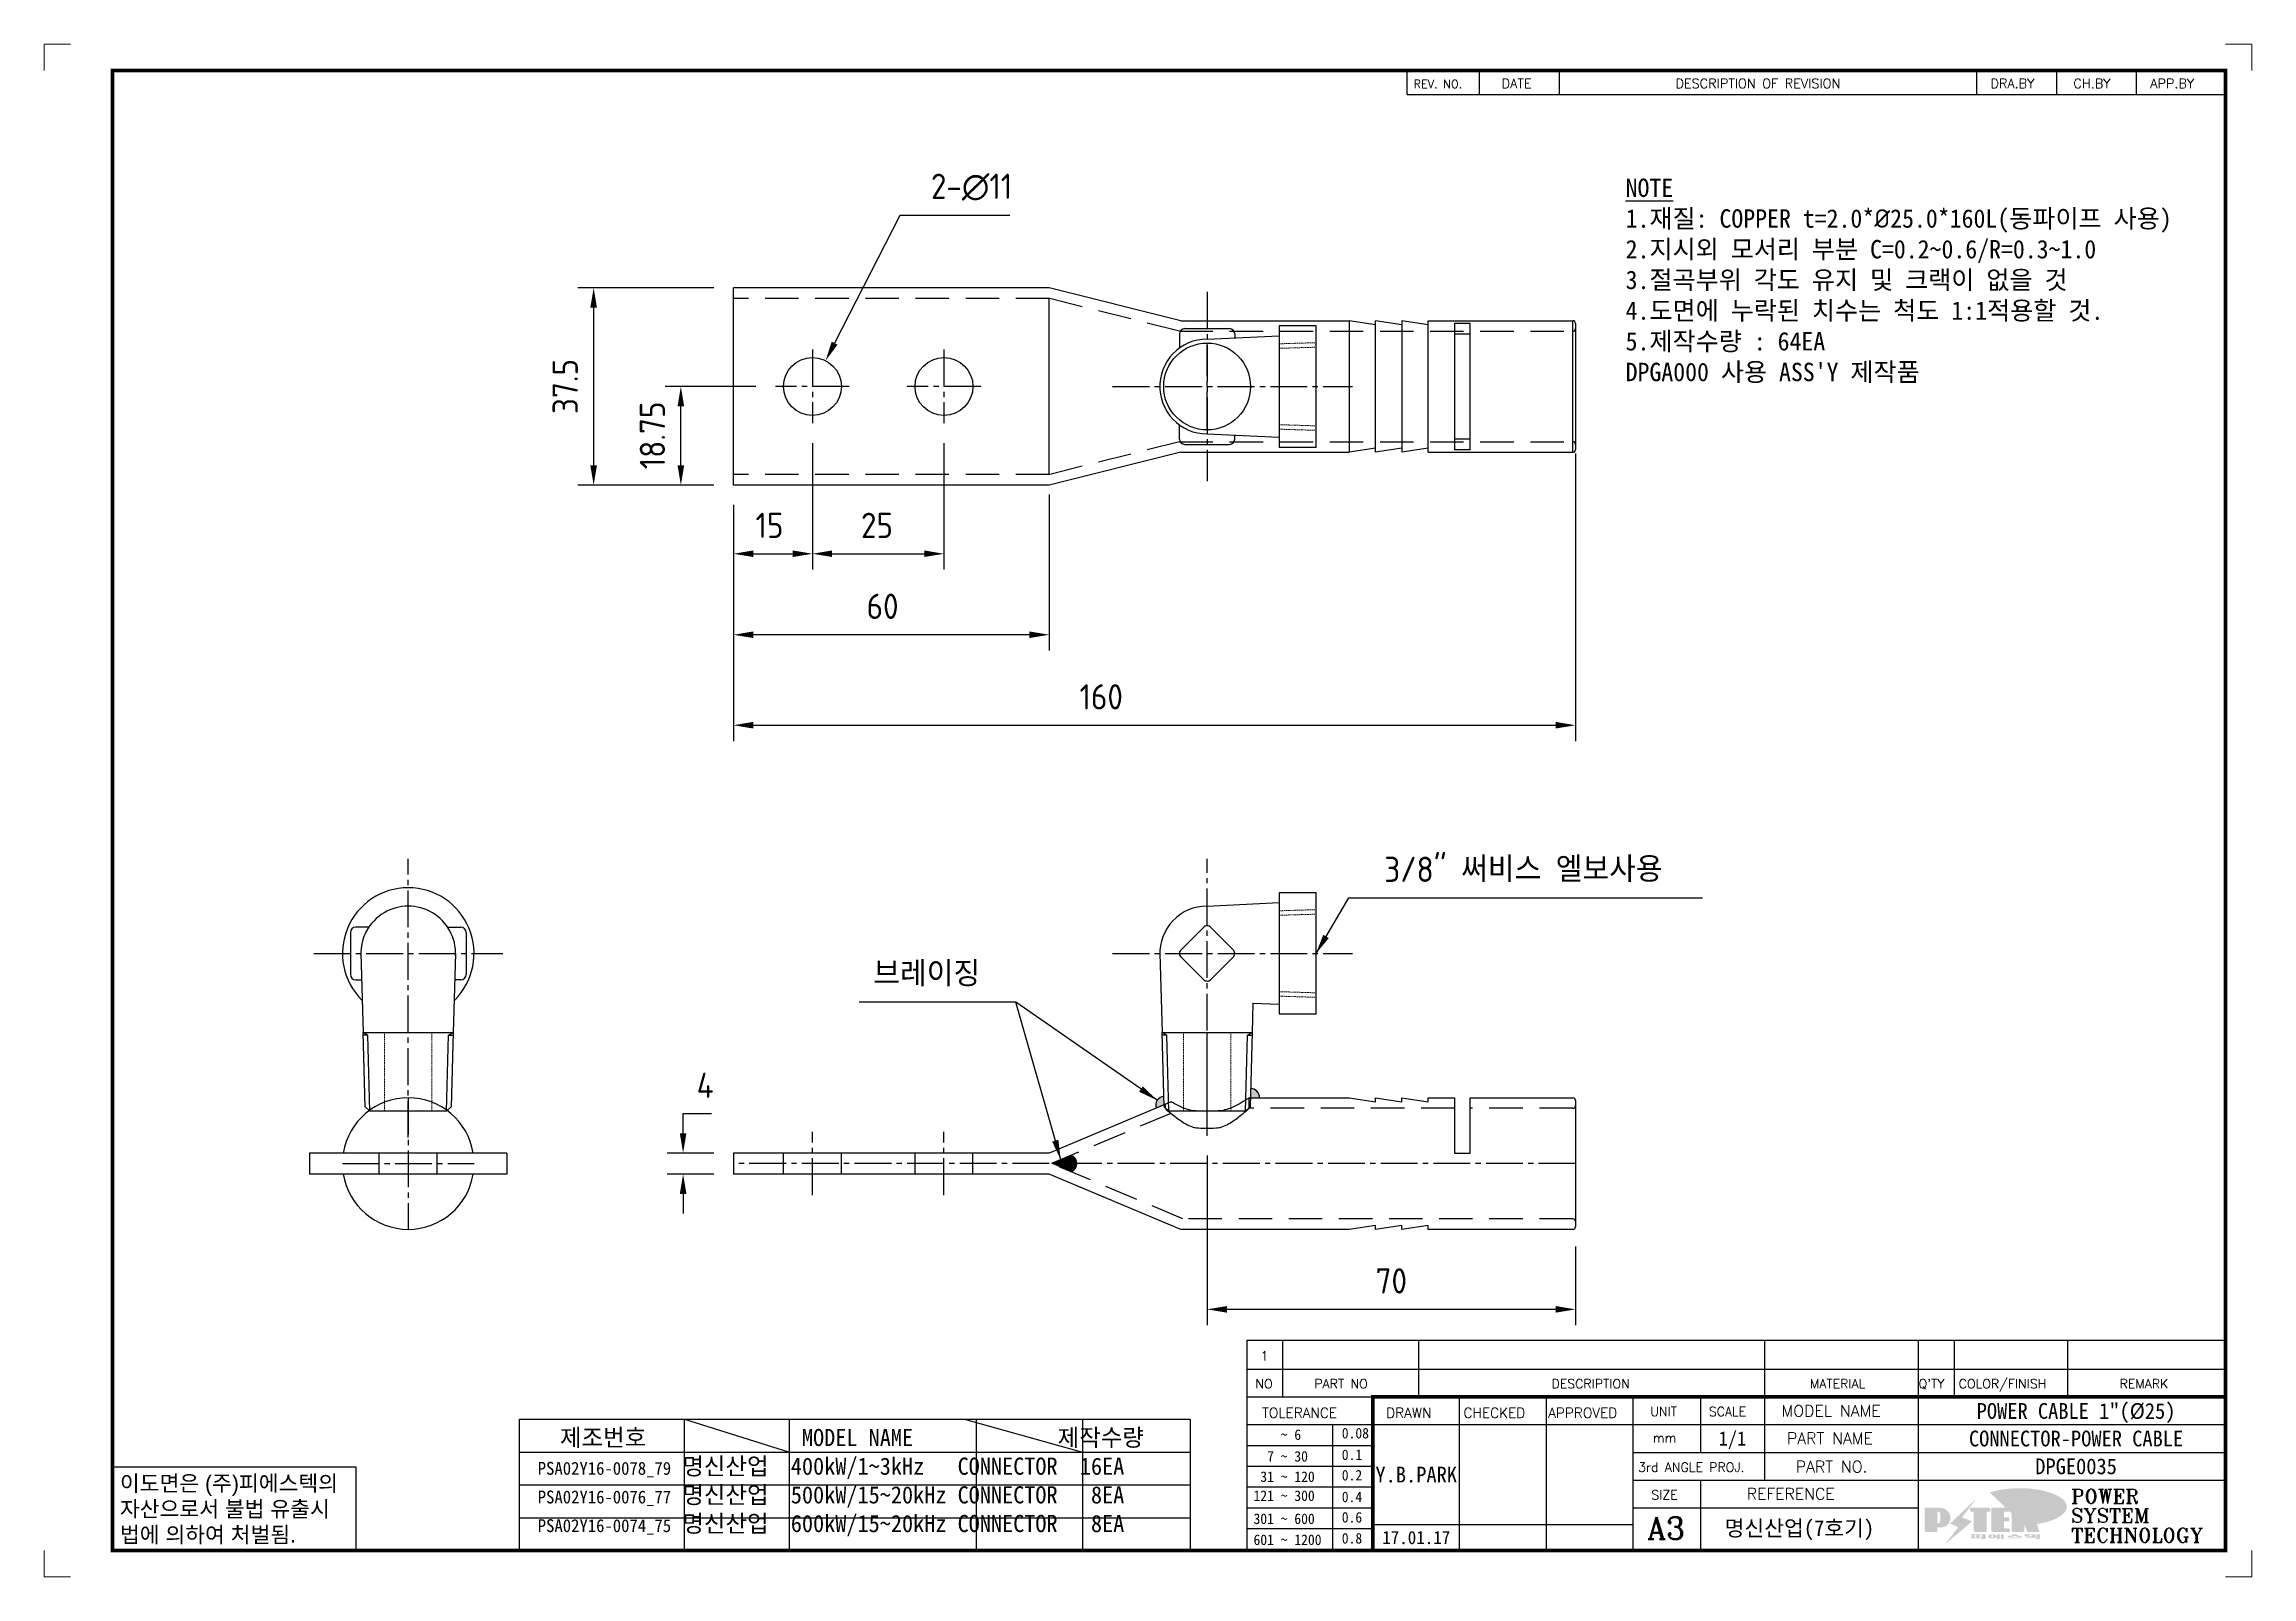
# Model space of a CAD drawing. Header units: millimetres. Extents: x 2584 to 14522, y 0 to 1456.
# Drawn here: x 6886.5 to 7306, y 377.6 to 668.9 of the extents above; entities that cross this region are included whole.
import ezdxf
from ezdxf.enums import TextEntityAlignment as Align

# ---------------------------------------------------------------- set-up
doc = ezdxf.new("R2010")
doc.units = ezdxf.units.MM
for name, pattern in [('CENTER', [50.8, 31.75, -6.35, 6.35, -6.35]), ('CENTER1', [10, 7, -1, 1, -1]), ('HIDDEN', [9.525, 6.35, -3.175]), ('HIDDEN2', [0.1875, 0.125, -0.0625]), ('HIDDENX2', [19.05, 12.7, -6.35])]:
    doc.linetypes.add(name, pattern=pattern)
for name, color, linetype in [('______', 7, 'Continuous'), ('CENTER', 1, 'CENTER'), ('FORMAT-1', 7, 'Continuous'), ('line', 3, 'Continuous'), ('THIN', 3, 'Continuous')]:
    doc.layers.add(name, color=color, linetype=linetype)
doc.styles.add('h1', font='')
doc.styles.add('HAN', font='')
doc.styles.add('RC', font='ROMANC.SHX')
doc.styles.add('ROMANT', font='romant')
doc.styles.add('RT', font='ROMANT.SHX', dxfattribs={"oblique": 15})
doc.styles.get("Standard").update_dxf_attribs({"font": 'ISOCP.SHX', "bigfont": 'WHGTXT.SHX'})
doc.styles.get('h1').set_extended_font_data('New Gulim')
doc.styles.get('HAN').set_extended_font_data('GulimChe')
doc.dimstyles.new('PS-1.5', dxfattribs={"dimscale": 1.5, "dimtxt": 3.2, "dimasz": 2.5, "dimexe": 2, "dimexo": 2.5, "dimgap": 2, "dimtad": 1, "dimtoh": 1, "dimrnd": 0.05, "dimzin": 12, "dimdsep": 46, "dimtxsty": 'Standard', "dimcen": 0, "dimclrt": 2, "dimazin": 3, "dimtfac": 1, "dimtofl": 0, "dimtmove": 0, "dimatfit": 3, "dimfxl": 0, "dimtolj": 1, "dimtzin": 0, "dimarcsym": 0})

msp = doc.modelspace()

# ---------------------------------------------------------------- texts
at = {"color": 2, "insert": (7187.027, 643.397, 0), "char_height": 3.5, "attachment_point": 1, "style": 'HAN'}
msp.add_mtext_dynamic_manual_height_columns("{\\LNOTE\\P}1.재질: COPPER t=2.0*{\\fISOCPEUR|b0|i0|c0|p34;%%C}25.0*160L(동파이프 사용)\\P2.지시외 모서리 부분 C=0.2~0.6/R=0.3~1.0\\P3.절곡부위 각도 유지 및 크랙이 없을 것\\P4.도면에 누락된 치수는 척도 1:1적용할 것.\\P{\\C1;5.제작수량 : 64EA\\PDPGA000 사용 ASS'Y 제작품}", width=119.60875, gutter_width=769.295, heights=[0], dxfattribs=at)
at = {"color": 2, "char_height": 4.8}
for s, insert, attachment_point in [('\\A1;3/8" 써비스 엘보사용', (7141.166, 509.715, 0.145), 7), ('브레이징', (7064.378, 489.869, 0.145), 9)]:
    msp.add_mtext(s, dxfattribs=dict(at, insert=insert, attachment_point=attachment_point))
at = {"color": 6, "insert": (6980.311, 405.763, 0), "char_height": 3.26844, "attachment_point": 1, "style": 'HAN'}
msp.add_mtext_dynamic_manual_height_columns('  제조번호              MODEL NAME             제작수량\\P{\\H0.75x;PSA02Y16-0078_79} 명신산업  400kW/1~3kHz   CONNECTOR  {\\C1;16EA\\H0.75x;\\C6;\\PPSA02Y16-0076_77} 명신산업  500kW/15~20kHz CONNECTOR   {\\C1;8EA}\\P{\\H0.75x;PSA02Y16-0074_75} 명신산업  600kW/15~20kHz CONNECTOR   {\\C1;8EA}', width=549.27477, gutter_width=769.295, heights=[0], dxfattribs=at)

# ---------------------------------------------------------------- blocks, each defined once
blk = doc.blocks.new('*D209')
at = {"color": 0, "lineweight": -2}
for p, q in [((7032.5, 593.13), (7032.5, 569.09)), ((7017.5, 581.38), (7017.5, 569.09)), ((7021.25, 572.09), (7028.75, 572.09))]:
    blk.add_line(p, q, dxfattribs=at)
at = {"color": 0}
for points in [[(7021.25, 572.72), (7021.25, 571.47), (7017.5, 572.09)], [(7028.75, 572.72), (7028.75, 571.47), (7032.5, 572.09)]]:
    blk.add_solid(points, dxfattribs=at)
at = {"layer": 'Defpoints', "color": 0}
for p in [(7032.5, 596.88), (7017.5, 585.13), (7032.5, 572.09)]:
    blk.add_point(p, dxfattribs=at)
at = {"color": 2, "insert": (7021.7, 579.89), "char_height": 4.8, "attachment_point": 1}
blk.add_mtext('\\A1;15', dxfattribs=at)
blk = doc.blocks.new('*D210')
at = {"color": 0, "lineweight": -2}
for p, q in [((7032.5, 593.13), (7032.5, 569.09)), ((7057.5, 593.13), (7057.5, 569.09)), ((7036.25, 572.09), (7053.75, 572.09))]:
    blk.add_line(p, q, dxfattribs=at)
at = {"color": 0}
for points in [[(7036.25, 572.72), (7036.25, 571.47), (7032.5, 572.09)], [(7053.75, 572.72), (7053.75, 571.47), (7057.5, 572.09)]]:
    blk.add_solid(points, dxfattribs=at)
at = {"layer": 'Defpoints', "color": 0}
for p in [(7032.5, 596.88), (7057.5, 596.88), (7057.5, 572.09)]:
    blk.add_point(p, dxfattribs=at)
at = {"color": 2, "insert": (7041.73, 579.89), "char_height": 4.8, "attachment_point": 1}
blk.add_mtext('\\A1;25', dxfattribs=at)
blk = doc.blocks.new('*D211')
at = {"color": 0, "lineweight": -2}
for p, q in [((7077.5, 583.38), (7077.5, 553.7)), ((7017.5, 581.38), (7017.5, 553.7)), ((7073.75, 556.7), (7021.25, 556.7))]:
    blk.add_line(p, q, dxfattribs=at)
at = {"color": 0}
for points in [[(7021.25, 557.32), (7021.25, 556.07), (7017.5, 556.7)], [(7073.75, 557.32), (7073.75, 556.07), (7077.5, 556.7)]]:
    blk.add_solid(points, dxfattribs=at)
at = {"layer": 'Defpoints', "color": 0}
for p in [(7017.5, 585.13), (7077.5, 587.13), (7017.5, 556.7)]:
    blk.add_point(p, dxfattribs=at)
at = {"color": 2, "insert": (7042.8, 564.5), "char_height": 4.8, "attachment_point": 1}
blk.add_mtext('\\A1;60', dxfattribs=at)
blk = doc.blocks.new('*D212')
at = {"color": 0, "lineweight": -2}
for p, q in [((7021.75, 603.88), (7004.5, 603.88)), ((7007.5, 588.88), (7007.5, 600.13)), ((7013.75, 585.13), (7004.5, 585.13))]:
    blk.add_line(p, q, dxfattribs=at)
at = {"color": 0}
for points in [[(7006.88, 600.13), (7008.13, 600.13), (7007.5, 603.88)], [(7006.88, 588.88), (7008.13, 588.88), (7007.5, 585.13)]]:
    blk.add_solid(points, dxfattribs=at)
at = {"layer": 'Defpoints', "color": 0}
for p in [(7007.5, 603.88), (7025.5, 603.88), (7017.5, 585.13)]:
    blk.add_point(p, dxfattribs=at)
at = {"color": 2, "insert": (6999.7, 588.17), "char_height": 4.8, "attachment_point": 1, "rotation": 90}
blk.add_mtext('\\A1;18.75', dxfattribs=at)
blk = doc.blocks.new('*D213')
at = {"color": 0, "lineweight": -2}
for p, q in [((7177.5, 591.13), (7177.5, 536.5)), ((7017.5, 581.38), (7017.5, 536.5)), ((7021.25, 539.5), (7173.75, 539.5))]:
    blk.add_line(p, q, dxfattribs=at)
at = {"color": 0}
for points in [[(7021.25, 540.13), (7021.25, 538.88), (7017.5, 539.5)], [(7173.75, 540.13), (7173.75, 538.88), (7177.5, 539.5)]]:
    blk.add_solid(points, dxfattribs=at)
at = {"layer": 'Defpoints', "color": 0}
for p in [(7177.5, 594.88), (7017.5, 585.13), (7177.5, 539.5)]:
    blk.add_point(p, dxfattribs=at)
at = {"color": 2, "insert": (7083.27, 547.3), "char_height": 4.8, "attachment_point": 1}
blk.add_mtext('\\A1;160', dxfattribs=at)
blk = doc.blocks.new('*D233')
at = {"color": 0, "lineweight": -2}
for p, q in [((7049.11, 636.37), (7036.71, 612.12)), ((7070, 636.37), (7049.11, 636.37))]:
    blk.add_line(p, q, dxfattribs=at)
at = {"color": 0}
blk.add_solid([(7036.16, 612.4), (7037.27, 611.83), (7035.01, 608.78)], dxfattribs=at)
at = {"layer": 'Defpoints', "color": 0}
for p in [(7035.01, 608.78, 0.12), (7030, 598.98, 0.17)]:
    blk.add_point(p, dxfattribs=at)
at = {"color": 2, "insert": (7062.74, 641.77), "char_height": 4.8, "attachment_point": 5}
blk.add_mtext('\\A1;2-∅11', dxfattribs=at)
blk = doc.blocks.new('A$C6DE16E48')
at = {"color": 1, "linetype": 'CENTER1'}
for p, q in [((0, -4.66), (0, 47.97)), ((-17.97, 30), (27.62, 30))]:
    blk.add_line(p, q, dxfattribs=at)
at = {"color": 2, "linetype": 'HIDDEN2', "lineweight": 0}
for p, q in [((20.69, 38.33), (13.69, 38.11)), ((20.69, 37.47), (13.69, 37.26)), ((20.69, 22.52), (13.69, 22.74)), ((20.69, 21.67), (13.69, 21.89)), ((-4.5, 0), (-4.5, 15)), ((4.5, 0), (4.5, 15))]:
    blk.add_line(p, q, dxfattribs=at)
at = {"layer": '______', "color": 30}
for p, q in [((0, 39), (13.69, 39.66)), ((-9, 30), (-8.54, 15)), ((8.71, 20.58), (8.54, 15)), ((8.71, 20.58), (13.69, 20.34)), ((-8.54, 15), (8.54, 15)), ((-7.67, 14.5), (-8.52, 14.5)), ((7.67, 14.5), (8.52, 14.5))]:
    blk.add_line(p, q, dxfattribs=at)
blk.add_lwpolyline([(20.69, 18.5), (20.69, 41.5), (13.69, 41.5), (13.69, 18.5)], close=True, dxfattribs=at)
blk.add_lwpolyline([(4.95, 30.71), (0.71, 34.95, 0.414214), (-0.71, 34.95), (-4.95, 30.71, 0.414214), (-4.95, 29.29), (-0.71, 25.05, 0.414214), (0.71, 25.05), (4.95, 29.29, 0.414214)], format="xyb", close=True, dxfattribs=at)
blk.add_lwpolyline([(8.54, 15), (8.16, 0.88), (7.28, 0), (-7.28, 0), (-8.16, 0.88), (-8.54, 15)], dxfattribs=at)
blk.add_arc((0, 30), 9, 90, 182.2974, dxfattribs=at)
at = {"layer": 'CENTER'}
blk.add_line((0, -0.27), (0, 15), dxfattribs=at)
at = {"layer": 'THIN'}
for points in [[(-7.28, 0), (-7.67, 14.5), (-8.54, 15)], [(7.28, 0), (7.67, 14.5), (8.54, 15)]]:
    blk.add_lwpolyline(points, dxfattribs=at)
blk = doc.blocks.new('A$C4E333BA4')
at = {"color": 1, "linetype": 'CENTER1'}
for p, q in [((0, 17.97), (0, -17.97)), ((-17.97, 0), (27.64, 0))]:
    blk.add_line(p, q, dxfattribs=at)
at = {"color": 2, "linetype": 'HIDDEN2', "lineweight": 0}
for p, q in [((20.69, 8.33), (13.69, 8.11)), ((20.69, 7.47), (13.69, 7.26)), ((20.69, -7.48), (13.69, -7.26)), ((20.69, -8.33), (13.69, -8.11))]:
    blk.add_line(p, q, dxfattribs=at)
at = {"layer": '______', "color": 30}
for p, q in [((-5.24, 10), (-5.24, 7.32)), ((-4.24, 11), (4.24, 11)), ((0, 9), (13.69, 9.66)), ((5.24, 10), (5.24, 9.25)), ((-5.24, -10), (-5.24, -7.32)), ((-4.24, -11), (4.24, -11)), ((0, -9), (13.69, -9.66)), ((5.24, -10), (5.24, -9.25))]:
    blk.add_line(p, q, dxfattribs=at)
blk.add_lwpolyline([(20.69, -11.5), (20.69, 11.5), (13.69, 11.5), (13.69, -11.5)], close=True, dxfattribs=at)
for centre, radius, start, end in [((0, 0), 9, 90, 182.2974), ((-4.24, 10), 1, 90, 180), ((4.24, 10), 1, 0, 90), ((0, 0), 9, 177.7026, 270), ((-4.24, -10), 1, 180, 270), ((4.24, -10), 1, 270, 0)]:
    blk.add_arc(centre, radius, start, end, dxfattribs=at)
blk = doc.blocks.new('A$C09921F27')
at = {"color": 1, "linetype": 'CENTER1'}
for p, q in [((0, -5), (0, 47.97)), ((-17.97, 30), (17.97, 30))]:
    blk.add_line(p, q, dxfattribs=at)
at = {"color": 2, "linetype": 'HIDDEN2', "lineweight": 0}
for p, q in [((-4.5, 0), (-4.5, 15)), ((4.5, 0), (4.5, 15))]:
    blk.add_line(p, q, dxfattribs=at)
at = {"layer": '______', "color": 30}
for p, q in [((-11, 34), (-11, 26)), ((-7.48, 35), (-10, 35)), ((7.48, 35), (10, 35)), ((11, 34), (11, 26)), ((-9, 30), (-8.54, 15)), ((9, 30), (8.54, 15)), ((-10, 25), (-8.9, 25)), ((10, 25), (8.9, 25)), ((-8.54, 15), (8.54, 15)), ((-7.67, 14.5), (-8.52, 14.5)), ((7.67, 14.5), (8.52, 14.5))]:
    blk.add_line(p, q, dxfattribs=at)
blk.add_lwpolyline([(8.54, 15), (8.16, 0.88), (7.28, 0), (-7.28, 0), (-8.16, 0.88), (-8.54, 15)], dxfattribs=at)
for centre, radius, start, end in [((0, 30), 12.5, 314.8938, 225.1062), ((0, 30), 9, 357.7026, 182.2974), ((-10, 34), 1, 90, 180), ((10, 34), 1, 0, 90), ((-10, 26), 1, 180, 270), ((10, 26), 1, 270, 0)]:
    blk.add_arc(centre, radius, start, end, dxfattribs=at)
at = {"layer": 'THIN'}
for points in [[(-7.28, 0), (-7.67, 14.5), (-8.54, 15)], [(7.28, 0), (7.67, 14.5), (8.54, 15)]]:
    blk.add_lwpolyline(points, dxfattribs=at)
blk = doc.blocks.new('*D234')
at = {"color": 0, "lineweight": -2}
for p, q in [((7013.75, 622.63), (6987.93, 622.63)), ((6990.93, 618.88), (6990.93, 588.88)), ((7013.75, 585.13), (6987.93, 585.13))]:
    blk.add_line(p, q, dxfattribs=at)
at = {"color": 0}
for points in [[(6990.31, 618.88), (6991.56, 618.88), (6990.93, 622.63)], [(6990.31, 588.88), (6991.56, 588.88), (6990.93, 585.13)]]:
    blk.add_solid(points, dxfattribs=at)
at = {"layer": 'Defpoints', "color": 0}
for p in [(7017.5, 622.63, 0.15), (6990.93, 585.13), (7017.5, 585.13, 0.15)]:
    blk.add_point(p, dxfattribs=at)
at = {"color": 2, "insert": (6985.53, 603.88), "char_height": 4.8, "attachment_point": 5, "rotation": 90}
blk.add_mtext('\\A1;37.5', dxfattribs=at)
blk = doc.blocks.new('no3')
at = {"color": 180}
for p, q in [((0, 5.5), (0, 0)), ((0, 5.5), (186, 5.5)), ((6.79, 5.5), (6.79, 0)), ((32.74, 0.11), (32.74, 5.5)), ((98.4, 5.5), (98.4, 0)), ((127.61, 5.5), (127.61, 0)), ((134.43, 5.5), (134.43, 0)), ((155.98, 5.5), (155.98, 0))]:
    blk.add_line(p, q, dxfattribs=at)
at = {"color": 2, "style": 'HAN'}
for tag, p in [('PART-NO', (19.76, 2.75)), ('MATERIAL', (111.38, 2.75)), ("Q'TY", (131.02, 2.75)), ('COLOR/FINISH', (145.2, 2.75)), ('REMARK', (170.76, 2.75))]:
    blk.add_attdef(tag, text='', height=2.9, dxfattribs=at).set_placement(p, align=Align.MIDDLE_CENTER)
blk.add_attdef('DESCRIPTION', text='', height=2.9, dxfattribs=at).set_placement((34.51, 2.75), align=Align.MIDDLE_LEFT)
at = {"color": 2, "style": 'RT', "oblique": 15}
blk.add_attdef('NO', text='', height=1.74, dxfattribs=at).set_placement((3.38, 2.51), align=Align.MIDDLE_CENTER)
blk = doc.blocks.new('t3')
for p, q in [((0, 15.88), (46.25, 15.88)), ((0, 15.88), (0, 0)), ((46.25, 15.88), (46.25, 0)), ((0, 0), (46.25, 0))]:
    blk.add_line(p, q)
at = {"color": 1, "style": 'h1'}
for s, p in [('이도면은 (주)피에스텍의', (1.4, 11.29)), ('자산으로서 불법 유출시', (1.4, 6.41)), ('법에 의하여 처벌됨.', (1.4, 1.52))]:
    blk.add_text(s, height=3, dxfattribs=at).set_placement(p)
blk = doc.blocks.new('new LOGO')
at = {"layer": 'line'}
h = blk.add_hatch(color=1, dxfattribs=at)
h.paths.add_polyline_path([(41.5, 16.4), (54.3, 16.4, 1), (54.3, 82.9), (0, 82.9), (0, -0.1), (41.5, -0.1)])
h.paths.add_polyline_path([(41.5, 27.9), (41.5, 71.9), (43.6, 71.9, -0.414214), (54.6, 60.9), (54.6, 38.9, -0.414214), (43.6, 27.9)], flags=16)
h.paths.add_polyline_path([(214.7, 71.9), (227.5, 71.9), (227.5, 82.9), (159.7, 82.9), (159.7, 71.9), (172.5, 71.9), (172.5, -0.1), (214.7, -0.1)])
h.paths.add_polyline_path([(276, 37.4), (294.8, 37.4), (294.8, 49.1), (276, 49.1), (276, 71.9), (294.8, 71.9), (294.8, 82.9), (234.5, 82.9), (234.5, -0.1), (297, -0.1), (297, 10.9), (276, 10.9)])
h.paths.add_polyline_path([(347.2, 35.2), (359.7, -0.1), (400.5, -0.1), (379.6, 66.8), (399.7, 82.9), (380.6, 82.9), (347.2, 61.6), (347.2, 82.9), (305.5, 82.9), (305.5, -0.1), (347.2, -0.1)])
h = blk.add_hatch(color=250, dxfattribs=at)
h.paths.add_polyline_path([(44.5, 69.4), (46.6, 69.4, -0.129793), (52, 68, 0.221832), (43.6, 71.9), (41.5, 71.9), (41.5, 27.9), (43.6, 27.9, 0.02048), (44.5, 28)], flags=17)
h.paths.add_polyline_path([(44.5, 13.9), (57.3, 13.9, 0.72362), (77.1, 73.9, -0.679777), (54.3, 16.4), (41.5, 16.4), (41.5, -0.1), (3, -0.1), (3, -2.6), (44.5, -2.6)])
h.paths.add_polyline_path([(117.9, 14.2), (71.5, -44.4), (77.1, -39.6), (120.8, 15.6), (92, 28.9), (173.3, 106), (177.5, 111.4), (89.1, 27.6)])
h.paths.add_polyline_path([(162.7, 71.9), (162.7, 69.4), (172.5, 69.4), (172.5, 71.9)], flags=17)
h.paths.add_polyline_path([(217.7, 69.4), (230.5, 69.4), (230.5, 80.4), (227.5, 80.4), (227.5, 71.9), (214.7, 71.9), (214.7, -0.1), (175.5, -0.1), (175.5, -2.6), (217.7, -2.6)])
h.paths.add_polyline_path([(297.8, 46.6), (294.8, 46.6), (294.8, 37.4), (276, 37.4), (276, 10.9), (279, 10.9), (279, 34.9), (297.8, 34.9)])
h.paths.add_polyline_path([(300, 8.4), (297, 8.4), (297, -0.1), (237.5, -0.1), (237.5, -2.6), (300, -2.6)])
h.paths.add_polyline_path([(297.8, 80.4), (294.8, 80.4), (294.8, 71.9), (276, 71.9), (276, 49.1), (279, 49.1), (279, 69.4), (297.8, 69.4)])
h.paths.add_polyline_path([(350.2, 80.4), (347.2, 80.4), (347.2, 61.6), (350.2, 63.5)])
h.paths.add_polyline_path([(350.2, 26.7), (347.2, 35.2), (347.2, -0.1), (308.5, -0.1), (308.5, -2.6), (350.2, -2.6)])
h.paths.add_polyline_path([(402.7, 80.4), (396.5, 80.4), (379.6, 66.8), (400.5, -0.1), (361.8, -0.1), (362.7, -2.6), (403.5, -2.6), (382.6, 64.3)])
blk.add_hatch(color=5, dxfattribs=at).paths.add_polyline_path([(166.3, 35), (131, 49), (180.4, 112.7), (92, 28.9), (120.8, 15.6), (74.4, -43)])
h = blk.add_hatch(color=253, dxfattribs=at)
edge = h.paths.add_edge_path()
edge.add_ellipse((333.9, 86.4), major_axis=(-165.9, 0), ratio=0.39426, start_angle=111.51268, end_angle=334.46902)
edge.add_ellipse((314.1, 81.2), major_axis=(-153.7, 0), ratio=0.40699, start_angle=121.30662, end_angle=327.74369, ccw=False)
edge.add_line((394, 27.8), (394.7, 25.6))
h = blk.add_hatch(color=250, dxfattribs=at)
edge = h.paths.add_edge_path()
edge.add_ellipse((237.8, -17.6), major_axis=(-14.3, 0), ratio=0.526336, start_angle=192.2456, end_angle=269.07481)
edge.add_line((238.1, -10.1), (237.6, -10.1))
edge.add_ellipse((237.8, -17.6), major_axis=(-14.3, 0), ratio=0.526336, start_angle=270.92519, end_angle=449.07481)
edge.add_line((237.6, -25.1), (238.1, -25.1))
edge.add_ellipse((237.8, -17.6), major_axis=(-14.3, 0), ratio=0.526336, start_angle=450.92519, end_angle=527.7544)
edge.add_line((251.7, -19.2), (254.1, -19.2))
edge.add_line((254.1, -19.2), (254.1, -27.1))
edge.add_line((254.1, -27.1), (263.1, -27.1))
edge.add_line((263.1, -27.1), (263.1, -10.1))
edge.add_line((263.1, -10.1), (254.1, -10.1))
edge.add_line((254.1, -10.1), (254.1, -16))
edge.add_line((254.1, -16), (251.7, -16))
h.paths.add_polyline_path([(241, -16.4), (241, -18.7, -1), (234.4, -18.7), (234.4, -16.4, -1)], flags=16)
h.paths.add_polyline_path([(278.2, -10.1), (268.1, -10.1), (268.1, -27.1), (278.2, -27.1)])
h.paths.add_polyline_path([(310.3, -10.1), (310.3, -11.1, -0.157169), (289.3, -17.5), (294, -19.9, 0.128407), (316.3, -15.9, 0.128407), (338.6, -19.9), (343.3, -17.5, -0.157169), (322.2, -11.1), (322.2, -10.1)])
h.paths.add_polyline_path([(342.1, -25.1), (342.1, -22.3), (290.4, -22.3), (290.4, -25.1)])
h.paths.add_polyline_path([(352, -10.1), (352, -16.2, 0.414214), (354, -18.2), (378.7, -18.2), (378.7, -19.6), (390.2, -19.6), (390.2, -10.1), (378.7, -10.1), (378.7, -13.6), (374.7, -13.6), (374.7, -15.1), (378.7, -15.1), (378.7, -16.2), (364.7, -16.2), (364.7, -15.1), (371.2, -15.1), (371.2, -13.6), (364.7, -13.6), (364.7, -12.6), (374.7, -12.6), (374.7, -10.1)])
h.paths.add_polyline_path([(393.8, -10.1), (393.8, -19.6), (405, -19.6), (405, -10.1)])
h.paths.add_polyline_path([(405, -27.1), (405, -20.9), (356.8, -20.9), (356.8, -23), (391.8, -23), (391.8, -27.1)])
h.paths.add_polyline_path([(200.4, -10.1), (200.4, -22.3), (193.2, -22.3), (193.2, -12.6), (196.6, -12.6), (196.6, -10.1), (161, -10.1), (161, -12.6), (164.5, -12.6), (164.5, -22.3), (161, -22.3), (161, -25.1), (200.4, -25.1), (200.4, -27.1), (213.9, -27.1), (213.9, -10.1)])
h.paths.add_polyline_path([(182, -12.6), (175.6, -12.6), (175.6, -22.3), (182, -22.3)], flags=17)
blk = doc.blocks.new('format-3')
at = {"color": 3, "lineweight": 9}
for p, q in [((0, 286.3), (0, 291.3)), ((5, 291.3), (0, 291.3)), ((414.5, 291.3), (419.5, 291.3)), ((419.5, 286.3), (419.5, 291.3)), ((0, 5), (0, 0)), ((419.5, 5), (419.5, 0)), ((5, 0), (0, 0)), ((414.5, 0), (419.5, 0))]:
    blk.add_line(p, q, dxfattribs=at)
at = {"color": 180}
for p, q in [((258.97, 281.75), (258.97, 286.3)), ((272.71, 281.75), (272.71, 286.3)), ((287.94, 281.75), (287.94, 286.3)), ((367.22, 281.75), (367.22, 286.3)), ((382.45, 281.75), (382.45, 286.3)), ((397.61, 281.75), (397.61, 286.3)), ((258.97, 281.75), (414.5, 281.75)), ((228.5, 39.49), (228.5, 5)), ((228.5, 39.49), (414.5, 39.49)), ((235.29, 39.49), (235.29, 34.21)), ((261.24, 34.21), (261.24, 39.49)), ((326.9, 39.49), (326.9, 34.21)), ((356.11, 39.49), (356.11, 34.21)), ((362.93, 39.49), (362.93, 34.21)), ((384.48, 39.49), (384.48, 34.21)), ((228.5, 34.21), (252.48, 34.21)), ((268.96, 5), (268.96, 34.21)), ((285.45, 5), (285.45, 34.21)), ((301.94, 5), (301.94, 34.21)), ((314.72, 34.21), (314.72, 23.65)), ((326.9, 34.21), (326.9, 18.37)), ((356.11, 34.21), (356.11, 5)), ((228.5, 28.93), (252.48, 28.93)), ((244.89, 5.23), (244.89, 28.93)), ((252.48, 28.93), (414.5, 28.93)), ((228.5, 24.98), (252.48, 24.98)), ((228.5, 21.03), (252.48, 21.03)), ((301.94, 23.65), (414.5, 23.65)), ((228.5, 17.08), (252.48, 17.08)), ((301.94, 18.37), (414.5, 18.37)), ((314.72, 18.37), (314.72, 5)), ((228.5, 13.13), (252.48, 13.13)), ((301.94, 13.09), (356.11, 13.09)), ((228.5, 9.18), (252.48, 9.18)), ((252.48, 9.95), (301.94, 9.95))]:
    blk.add_line(p, q, dxfattribs=at)
at = {"const_width": 0.7}
blk.add_lwpolyline([(252.48, 5), (252.48, 34.21), (414.5, 34.21)], dxfattribs=at)
at = {"layer": 'FORMAT-1', "const_width": 0.7}
blk.add_lwpolyline([(13, 5), (13, 286.3), (414.5, 286.3), (414.5, 5)], close=True, dxfattribs=at)
blk.add_blockref('t3', (13, 5))
at = {"xscale": 0.05400000000000027, "yscale": 0.05400000000000027, "zscale": 0.05400000000000027}
blk.add_blockref('new LOGO', (357.35, 8.65), dxfattribs=at)
at = {"color": 2}
for s, height, style, p in [('REV. NO.', 1.56, 'RC', (260.23, 282.95)), ('DATE', 1.788, 'RC', (276.95, 282.94)), ('DESCRIPTION OF REVISION', 1.7875, 'RC', (309.98, 282.94)), ('DRA.BY', 1.788, 'RC', (369.83, 282.94)), ('CH.BY', 1.788, 'RC', (385.59, 282.94)), ('APP.BY', 1.788, 'RC', (400.18, 282.94)), ('COLOR/FINISH', 1.7424, 'RC', (363.8, 35.83)), ('NO', 1.742, 'RC', (230.16, 35.83)), ('PART NO', 1.742, 'RC', (241.36, 35.83)), ('DESCRIPTION', 1.7424, 'RC', (286.43, 35.83)), ('MATERIAL', 1.742, 'RC', (335.52, 35.83)), ("Q'TY", 1.742, 'RC', (356.17, 35.83)), ('REMARK', 1.742, 'RC', (394.37, 35.83)), (' TOLERANCE', 1.9, 'RC', (230.11, 30.22)), ('DRAWN', 1.9, 'RC', (255, 30.22)), ('CHECKED', 1.9, 'RC', (269.71, 30.22)), ('APPROVED', 1.9, 'RC', (285.8, 30.22)), ('UNIT', 1.742, 'RC', (305.19, 30.55)), ('SCALE', 1.742, 'RC', (316.32, 30.55)), ('MODEL NAME', 2.178, 'RC', (330.12, 30.46)), ('    ~ 6', 2, 'HAN', (229.8, 26.03)), ('0.08', 2, 'HAN', (246.57, 26.31)), ('mm', 1.742, 'RC', (305.67, 25.56)), ('PART NAME', 2.178, 'RC', (331.17, 25.24)), ('  7 ~ 30', 2, 'HAN', (229.8, 21.91)), ('0.1', 2, 'HAN', (246.57, 22.2)), ('3rd ANGLE PROJ.', 1.7424, 'RC', (302.87, 19.97)), ('PART NO.', 2.178, 'RC', (332.84, 19.85)), (' 31 ~ 120', 2, 'HAN', (229.8, 18.04)), ('0.2', 2, 'HAN', (246.57, 18.32)), ('REFERENCE', 2.178, 'RC', (323.52, 14.69)), ('121 ~ 300', 2, 'HAN', (229.8, 14.42)), ('0.4', 2, 'HAN', (246.57, 14.2)), ('SIZE', 1.742, 'RC', (305.39, 14.71)), ('301 ~ 600', 2, 'HAN', (229.8, 10.04)), ('0.6', 2, 'HAN', (246.57, 10.32)), ('601 ~ 1200', 2, 'HAN', (229.8, 6.05)), ('0.8', 2, 'HAN', (246.57, 6.33))]:
    blk.add_text(s, height=height, dxfattribs=dict(at, style=style)).set_placement(p)
at = {"style": 'ROMANT'}
for s, p in [('POWER', (385.15, 13.96)), ('SYSTEM', (385.15, 10.31)), ('TECHNOLOGY', (385.15, 6.56))]:
    blk.add_text(s, height=2.7, dxfattribs=at).set_placement(p)
at = {"color": 2, "lineweight": 25, "style": 'RC'}
blk.add_text('A3', height=4.182, dxfattribs=at).set_placement((304.61, 7.14))
at = {"style": 'HAN'}
for tag, height, p in [('MODEL-NAME', 3, (386.1, 31.53)), ('SCALE', 2.7, (320.81, 26.29)), ('PART-NAME', 3, (386.1, 26.29)), ('CH-BY', 3, (277.21, 19.44)), ('PART-NO', 3, (386.1, 21.01)), ('DRA-BY', 3, (260.72, 19.44)), ('APP-BY', 3, (293.7, 19.44)), ('DRA-DATE', 2.5, (260.72, 7.47)), ('CH-DATE', 2.5, (277.21, 7.47)), ('APP-DATE', 2.5, (293.7, 7.47)), ('관련업체', 3, (333.52, 9.26))]:
    blk.add_attdef(tag, text='', height=height, dxfattribs=at).set_placement(p, align=Align.MIDDLE_CENTER)
blk = doc.blocks.new('*D235')
at = {"color": 0, "lineweight": -2}
for p, q in [((7007.93, 461.94), (7007.93, 465.69)), ((7007.93, 465.69), (7013.33, 465.69)), ((7013.75, 458.19), (7004.93, 458.19)), ((7013.75, 454.19), (7004.93, 454.19)), ((7007.93, 450.44), (7007.93, 446.69))]:
    blk.add_line(p, q, dxfattribs=at)
at = {"color": 0}
for points in [[(7007.31, 461.94), (7008.56, 461.94), (7007.93, 458.19)], [(7007.31, 450.44), (7008.56, 450.44), (7007.93, 454.19)]]:
    blk.add_solid(points, dxfattribs=at)
at = {"layer": 'Defpoints', "color": 0}
for p in [(7007.93, 458.19), (7017.5, 458.19, 0.15), (7017.5, 454.19, 0.15)]:
    blk.add_point(p, dxfattribs=at)
at = {"color": 2, "insert": (7012.13, 471.09), "char_height": 4.8, "attachment_point": 5}
blk.add_mtext('\\A1;4', dxfattribs=at)
blk = doc.blocks.new('*D236')
at = {"color": 0, "lineweight": -2}
for p, q in [((7107.5, 457.71), (7107.5, 425.49)), ((7177.5, 440.44), (7177.5, 425.49)), ((7111.25, 428.49), (7173.75, 428.49))]:
    blk.add_line(p, q, dxfattribs=at)
at = {"color": 0}
for points in [[(7111.25, 429.11), (7111.25, 427.86), (7107.5, 428.49)], [(7173.75, 429.11), (7173.75, 427.86), (7177.5, 428.49)]]:
    blk.add_solid(points, dxfattribs=at)
at = {"layer": 'Defpoints', "color": 0}
for p in [(7107.5, 461.46, 0.15), (7177.5, 444.19, 0.15), (7177.5, 428.49)]:
    blk.add_point(p, dxfattribs=at)
at = {"color": 2, "insert": (7142.5, 433.89), "char_height": 4.8, "attachment_point": 5}
blk.add_mtext('\\A1;70', dxfattribs=at)

# ---------------------------------------------------------------- dimensions: what is measured, and where the dimension line sits
dim = msp.add_diameter_dim_2p(p1=(7030, 598.983, 0.167), p2=(7035.006, 608.777, 0.123), text='2-<>', dimstyle='PS-1.5')
dim.commit()
dim.dimension.update_dxf_attribs({"geometry": '*D233', "text_midpoint": (7062.737, 636.368, 0), "dimtype": 163})
for base, p1, p2, picture, middle in [((6990.933, 585.13, 0), (7017.503, 622.63, 0.145), (7017.503, 585.13, 0.145), '*D234', (6985.533, 603.88, 0)), ((7007.934, 458.194, 0), (7017.503, 454.194, 0.145), (7017.503, 458.194, 0.145), '*D235', (7012.134, 471.094, 0))]:
    dim = msp.add_linear_dim(base=base, p1=p1, p2=p2, angle=90, dimstyle='PS-1.5')
    dim.commit()
    dim.dimension.update_dxf_attribs({"geometry": picture, "text_midpoint": middle})
for base, p1, p2, angle, picture, middle in [((7007.503, 603.88, 0.145), (7017.503, 585.13, 0.145), (7025.503, 603.88, 0.145), 90, '*D212', (7007.503, 594.505, 0.145)), ((7032.503, 572.091, 0.145), (7017.503, 585.13, 0.145), (7032.503, 596.88, 0.145), 180, '*D209', (7023.955, 572.091, 0.145)), ((7057.503, 572.091, 0.145), (7032.503, 596.88, 0.145), (7057.503, 596.88, 0.145), 180, '*D210', (7044.531, 572.091, 0.145)), ((7017.503, 556.7, 0.145), (7077.503, 587.13, 0.145), (7017.503, 585.13, 0.145), 180, '*D211', (7045.586, 556.7, 0.145))]:
    dim = msp.add_linear_dim(base=base, p1=p1, p2=p2, angle=angle, dimstyle='PS-1.5')
    dim.commit()
    dim.dimension.update_dxf_attribs({"geometry": picture, "text_midpoint": middle, "dimtype": 160})
dim = msp.add_linear_dim(base=(7177.503, 539.5, 0.145), p1=(7017.503, 585.13, 0.145), p2=(7177.503, 594.88, 0.145), dimstyle='PS-1.5')
dim.commit()
dim.dimension.update_dxf_attribs({"geometry": '*D213', "text_midpoint": (7087.109, 539.5, 0.145), "dimtype": 160})
dim = msp.add_linear_dim(base=(7177.503, 428.486, 0), p1=(7107.503, 461.46, 0.145), p2=(7177.503, 444.194, 0.145), dimstyle='PS-1.5')
dim.commit()
dim.dimension.update_dxf_attribs({"geometry": '*D236', "text_midpoint": (7142.503, 433.886, 0)})

# ---------------------------------------------------------------- hatches: boundary and pattern name
h = msp.add_hatch(color=256)
h.dxf.hatch_style = 1
h.paths.add_polyline_path([(7115.756, 470.463), (7115.708, 468.694), (7117.478, 468.694, 0.4063809)])
h.paths.add_polyline_path([(7099.291, 468.928, 0.5274965), (7097.89, 466.756), (7099.333, 467.363)])
h = msp.add_hatch(color=256)
h.dxf.hatch_style = 1
h.paths.add_polyline_path([(7081.616, 457.752), (7077.906, 456.194), (7082.762, 456.194, 0.3280949)])
h.paths.add_polyline_path([(7082.762, 456.194), (7077.906, 456.194), (7081.616, 454.636, 0.3280949)])

# ---------------------------------------------------------------- linework, layer by layer
at = {"color": 6}
for p, q in [((7017.503, 585.13, 0.145), (7017.503, 622.63, 0.145)), ((7077.503, 622.63, 0.145), (7017.503, 622.63, 0.145)), ((7102.503, 616.38, 0.145), (7077.503, 622.63, 0.145)), ((7077.503, 587.13, 0.145), (7077.503, 620.63, 0.145)), ((7102.503, 616.38, 0.145), (7134.503, 616.38, 0.145)), ((7134.503, 616.38, 0.145), (7134.503, 591.38, 0.145)), ((7139.503, 615.63, 0.145), (7134.503, 616.38, 0.145)), ((7139.503, 591.38, 0.145), (7139.503, 616.38, 0.145)), ((7144.503, 615.63, 0.145), (7139.503, 616.38, 0.145)), ((7149.503, 615.63, 0.145), (7144.503, 616.38, 0.145)), ((7144.503, 616.38, 0.145), (7144.503, 591.38, 0.145)), ((7149.503, 591.38, 0.145), (7149.503, 616.38, 0.145)), ((7149.503, 616.38, 0.145), (7177.003, 616.38, 0.145)), ((7154.503, 615.927, 0.145), (7154.503, 591.833, 0.145)), ((7154.503, 615.927, 0.145), (7157.503, 615.927, 0.145)), ((7157.503, 613.797, 0.145), (7154.503, 613.797, 0.145)), ((7157.503, 591.833, 0.145), (7157.503, 615.927, 0.145)), ((7177.003, 591.38, 0.145), (7177.003, 616.38, 0.145)), ((7177.503, 615.88, 0.145), (7177.503, 591.88, 0.145)), ((7139.503, 592.13, 0.145), (7134.503, 591.38, 0.145)), ((7144.503, 592.13, 0.145), (7139.503, 591.38, 0.145)), ((7149.503, 592.13, 0.145), (7144.503, 591.38, 0.145)), ((7154.503, 593.963, 0.145), (7157.503, 593.963, 0.145)), ((7157.503, 591.833, 0.145), (7154.503, 591.833, 0.145)), ((7102.503, 591.38, 0.145), (7077.503, 585.13, 0.145)), ((7102.503, 591.38, 0.145), (7134.503, 591.38, 0.145)), ((7149.503, 591.38, 0.145), (7177.003, 591.38, 0.145)), ((7077.503, 585.13, 0.145), (7017.503, 585.13, 0.145)), ((7100.683, 467.929, 0.145), (7077.503, 458.194, 0.145)), ((7099.503, 467.434, 0.145), (7099.503, 466.694, 0.145)), ((7115.503, 466.694, 0.145), (7115.503, 468.694, 0.145)), ((7115.503, 468.694, 0.145), (7134.503, 468.694, 0.145)), ((7134.503, 468.694, 0.145), (7139.503, 467.944, 0.145)), ((7139.503, 467.944, 0.145), (7139.503, 468.694, 0.145)), ((7139.503, 468.694, 0.145), (7144.503, 467.944, 0.145)), ((7144.503, 467.944, 0.145), (7144.503, 468.694, 0.145)), ((7144.503, 468.694, 0.145), (7149.503, 467.944, 0.145)), ((7149.503, 467.944, 0.145), (7149.503, 468.694, 0.145)), ((7149.503, 468.694, 0.145), (7154.503, 468.694, 0.145)), ((7154.503, 468.694, 0.145), (7154.503, 458.194, 0.145)), ((7157.503, 468.694, 0.145), (7177.003, 468.694, 0.145)), ((7157.503, 458.194, 0.145), (7157.503, 468.694, 0.145)), ((7177.503, 468.194, 0.145), (7177.503, 444.194, 0.145)), ((6936.952, 458.194, 0.145), (6936.952, 454.194, 0.145)), ((6974.452, 458.194, 0.145), (6936.952, 458.194, 0.145)), ((6974.452, 458.194, 0.145), (6974.452, 454.194, 0.145)), ((7077.503, 458.194, 0.145), (7017.503, 458.194, 0.145)), ((7017.503, 458.194, 0.145), (7017.503, 454.194, 0.145)), ((7154.503, 458.194, 0.145), (7157.503, 458.194, 0.145)), ((6974.452, 454.194, 0.145), (6936.952, 454.194, 0.145)), ((7077.503, 454.194, 0.145), (7017.503, 454.194, 0.145)), ((7102.503, 443.694, 0.145), (7077.503, 454.194, 0.145)), ((7134.503, 443.694, 0.145), (7102.503, 443.694, 0.145)), ((7139.503, 444.444, 0.145), (7134.503, 443.694, 0.145)), ((7144.503, 444.444, 0.145), (7139.503, 443.694, 0.145)), ((7139.503, 443.694, 0.145), (7139.503, 444.444, 0.145)), ((7149.503, 444.444, 0.145), (7144.503, 443.694, 0.145)), ((7144.503, 443.694, 0.145), (7144.503, 444.444, 0.145)), ((7149.503, 443.694, 0.145), (7149.503, 444.444, 0.145)), ((7177.003, 443.694, 0.145), (7149.503, 443.694, 0.145))]:
    msp.add_line(p, q, dxfattribs=at)
at = {"color": 2, "linetype": 'HIDDEN'}
for p, q in [((7077.503, 620.63, 0.145), (7017.503, 620.63, 0.145)), ((7102.257, 614.38, 0.145), (7077.503, 620.63, 0.145)), ((7102.257, 614.38, 0.145), (7177.003, 614.38, 0.145)), ((7102.257, 593.38, 0.145), (7077.503, 587.13, 0.145)), ((7102.257, 593.38, 0.145), (7177.003, 593.38, 0.145)), ((7077.503, 587.13, 0.145), (7017.503, 587.13, 0.145)), ((7100.633, 465.739, 0.145), (7077.906, 456.194, 0.145)), ((7154.503, 466.694, 0.145), (7115.503, 466.694, 0.145)), ((7177.003, 466.694, 0.145), (7157.503, 466.694, 0.145)), ((7102.906, 445.694, 0.145), (7077.906, 456.194, 0.145)), ((7177.003, 445.694, 0.145), (7102.906, 445.694, 0.145))]:
    msp.add_line(p, q, dxfattribs=at)
at = {"color": 1, "linetype": 'CENTER1'}
for p, q in [((7032.503, 610.88, 0.145), (7032.503, 596.88, 0.145)), ((7057.503, 610.88, 0.145), (7057.503, 596.88, 0.145)), ((7107.503, 595.88, 0.145), (7107.503, 611.879, 0.145)), ((7039.503, 603.88, 0.145), (7025.503, 603.88, 0.145)), ((7064.503, 603.88, 0.145), (7050.503, 603.88, 0.145)), ((7099.503, 603.88, 0.145), (7115.503, 603.88, 0.145)), ((6955.702, 468.694, 0.145), (6955.702, 443.694, 0.145)), ((7032.503, 450.194, 0.145), (7032.503, 462.194, 0.145)), ((7057.503, 450.194, 0.145), (7057.503, 462.194, 0.145)), ((6943.202, 456.194, 0.145), (6968.202, 456.194, 0.145)), ((7177.503, 456.194, 0.145), (7017.503, 456.194, 0.145))]:
    msp.add_line(p, q, dxfattribs=at)
at = {"color": 2, "linetype": 'HIDDENX2'}
for p, q in [((6950.202, 454.194, 0.145), (6950.202, 458.194, 0.145)), ((6961.202, 454.194, 0.145), (6961.202, 458.194, 0.145)), ((7027.003, 454.194, 0.145), (7027.003, 458.194, 0.145)), ((7038.003, 454.194, 0.145), (7038.003, 458.194, 0.145)), ((7052.003, 454.194, 0.145), (7052.003, 458.194, 0.145)), ((7063.003, 454.194, 0.145), (7063.003, 458.194, 0.145))]:
    msp.add_line(p, q, dxfattribs=at)
for p, q in [((7008.208, 382.646, 0), (7008.208, 407.609, 0)), ((7008.208, 407.609, 0), (7028.146, 401.368, 0)), ((7028.146, 382.646, 0), (7028.146, 407.609, 0)), ((7061.43, 407.609, 0), (7083.846, 401.368, 0)), ((7063.593, 407.609, 0), (7063.593, 382.646, 0)), ((7083.846, 407.609, 0), (7083.846, 382.646, 0))]:
    msp.add_line(p, q)
at = {"elevation": 0}
msp.add_lwpolyline([(6976.873, 407.609), (7104.282, 407.609), (7104.282, 382.646), (6976.873, 382.646)], close=True, dxfattribs=at)
for points in [[(6976.873, 401.368), (7104.282, 401.368)], [(6976.873, 395.127), (7104.282, 395.127)], [(6976.873, 388.887), (7104.282, 388.887)]]:
    msp.add_lwpolyline(points, dxfattribs=at)
at = {"color": 6}
for centre, radius in [((7032.503, 603.88, 0.145), 5.5), ((7057.503, 603.88, 0.145), 5.5), ((7107.503, 603.88, 0.145), 8.25)]:
    msp.add_circle(centre, radius, dxfattribs=at)
for centre, radius, start, end in [((7177.003, 615.88, 0.145), 0.5, 0, 90), ((7177.003, 614.88, 0.145), 0.5, 270, 0), ((7177.003, 592.88, 0.145), 0.5, 0, 90), ((7177.003, 591.88, 0.145), 0.5, 270, 0), ((6955.702, 456.194, 0.145), 12.5, 9.2069, 170.7931), ((7177.003, 468.194, 0.145), 0.5, 0, 90), ((7177.003, 467.194, 0.145), 0.5, 270, 0), ((6955.702, 456.194, 0.145), 12.5, 189.2069, 350.7931), ((7177.003, 445.194, 0.145), 0.5, 0, 90), ((7177.003, 444.194, 0.145), 0.5, 270, 0)]:
    msp.add_arc(centre, radius, start, end, dxfattribs=at)
for centre, radius, start, end in [((7115.708, 468.694, 0.145), 1.769, 0, 88.46355), ((7099.333, 467.363, 0.145), 1.566, 91.53645, 202.78241), ((7081.13, 456.194, 0.145), 1.633, 287.34241, 72.65759)]:
    msp.add_arc(centre, radius, start, end)
for points, knots in [([(7099.503, 466.694, 0.145), (7099.503, 466.694, 0.145), (7099.688, 466.532, 0.145), (7100.371, 465.953, 0.145), (7100.867, 465.539, 0.145), (7101.978, 464.678, 0.145), (7102.679, 464.158, 0.145), (7103.844, 463.502, 0.145), (7104.251, 463.306, 0.145), (7105.1, 463.022, 0.145), (7105.543, 462.936, 0.145), (7107.503, 462.936, 0.145)], [3.2241386, 3.2241386, 3.2241386, 3.2241386, 3.4854118, 3.4854118, 3.746685, 3.746685, 4.0227682, 4.0227682, 4.1608098, 4.1608098, 4.2988515, 4.2988515, 4.2988515, 4.2988515]), ([(7107.503, 466.122, 0.145), (7105.145, 466.122, 0.145), (7104.267, 466.297, 0.145), (7102.683, 466.841, 0.145), (7101.972, 467.196, 0.145), (7101.149, 467.651, 0.145), (7100.905, 467.794, 0.145), (7100.683, 467.929, 0.145)], [0, 0, 0, 0, 0.25740555, 0.25740555, 0.5148111, 0.5148111, 0.63222016, 0.63222016, 0.63222016, 0.63222016]), ([(7115.503, 468.694, 0.145), (7115.503, 468.694, 0.145), (7115.327, 468.571, 0.145), (7114.654, 468.131, 0.145), (7114.157, 467.816, 0.145), (7113.034, 467.196, 0.145), (7112.323, 466.841, 0.145), (7110.739, 466.297, 0.145), (7109.861, 466.122, 0.145), (7107.503, 466.122, 0.145)], [3.069374, 3.069374, 3.069374, 3.069374, 3.3235308, 3.3235308, 3.5776876, 3.5776876, 3.8350932, 3.8350932, 4.0924987, 4.0924987, 4.0924987, 4.0924987]), ([(7107.503, 462.936, 0.145), (7109.463, 462.936, 0.145), (7109.906, 463.022, 0.145), (7110.755, 463.306, 0.145), (7111.162, 463.502, 0.145), (7112.327, 464.158, 0.145), (7113.028, 464.678, 0.145), (7114.139, 465.539, 0.145), (7114.635, 465.953, 0.145), (7115.317, 466.532, 0.145), (7115.503, 466.694, 0.145), (7115.503, 466.694, 0.145)], [0, 0, 0, 0, 0.1380416, 0.1380416, 0.2760833, 0.2760833, 0.5521665, 0.5521665, 0.8134397, 0.8134397, 1.0747129, 1.0747129, 1.0747129, 1.0747129])]:
    msp.add_open_spline(points, degree=3, knots=knots, dxfattribs=at)

# ---------------------------------------------------------------- block references
msp.add_blockref('format-3', (6886.52, 377.646, 0)).add_auto_attribs({'DRA-DATE': '17.01.17', 'DRA-BY': 'Y.B.PARK', 'MODEL-NAME': 'POWER CABLE 1"(%%C25)', 'PART-NAME': 'CONNECTOR-POWER CABLE', 'PART-NO': 'DPGE0035', 'SCALE': '1/1', '관련업체': '명신산업(7호기)'})
for name, p in [('A$C4E333BA4', (7107.503, 603.88, 0.145)), ('A$C09921F27', (6955.702, 466.122, 0.145)), ('A$C6DE16E48', (7107.503, 466.122, 0.145))]:
    msp.add_blockref(name, p)
ref = msp.add_blockref('no3', (7115.02, 417.14, 0))
ref.add_attrib('NO', '1', dxfattribs={"color": 2, "height": 1.74, "style": 'RT'}).set_placement((7118.404, 419.647, 0), align=Align.MIDDLE_CENTER)

msp.set_redraw_order([(e.dxf.handle, doc.entitydb.next_handle()) for e in msp.query("TEXT MTEXT ATTDEF DIMENSION ARC_DIMENSION")])  # texts and dimensions are drawn at this point

# ---------------------------------------------------------------- leaders
at = {"annotation_type": 0, "has_hookline": 1}
for points, hookline_direction, text_width in [([(7128.195, 496.122, 0.145), (7134.416, 506.715, 0.145), (7138.166, 506.715, 0.145)], 0, 60.44), ([(7098.018, 468.212, 0.145), (7071.128, 486.869, 0.145), (7067.378, 486.869, 0.145)], 1, 23)]:
    msp.add_leader(points, dimstyle='PS-1.5', override={"dimgap": 2, "dimtad": 1}, dxfattribs=dict(at, hookline_direction=hookline_direction, text_width=text_width))
msp.add_leader([(7079.676, 456.937, 0.145), (7071.128, 486.869, 0.145)], dimstyle='PS-1.5', override={"dimgap": 2, "dimtad": 1})

doc.saveas('drawing.dxf')
